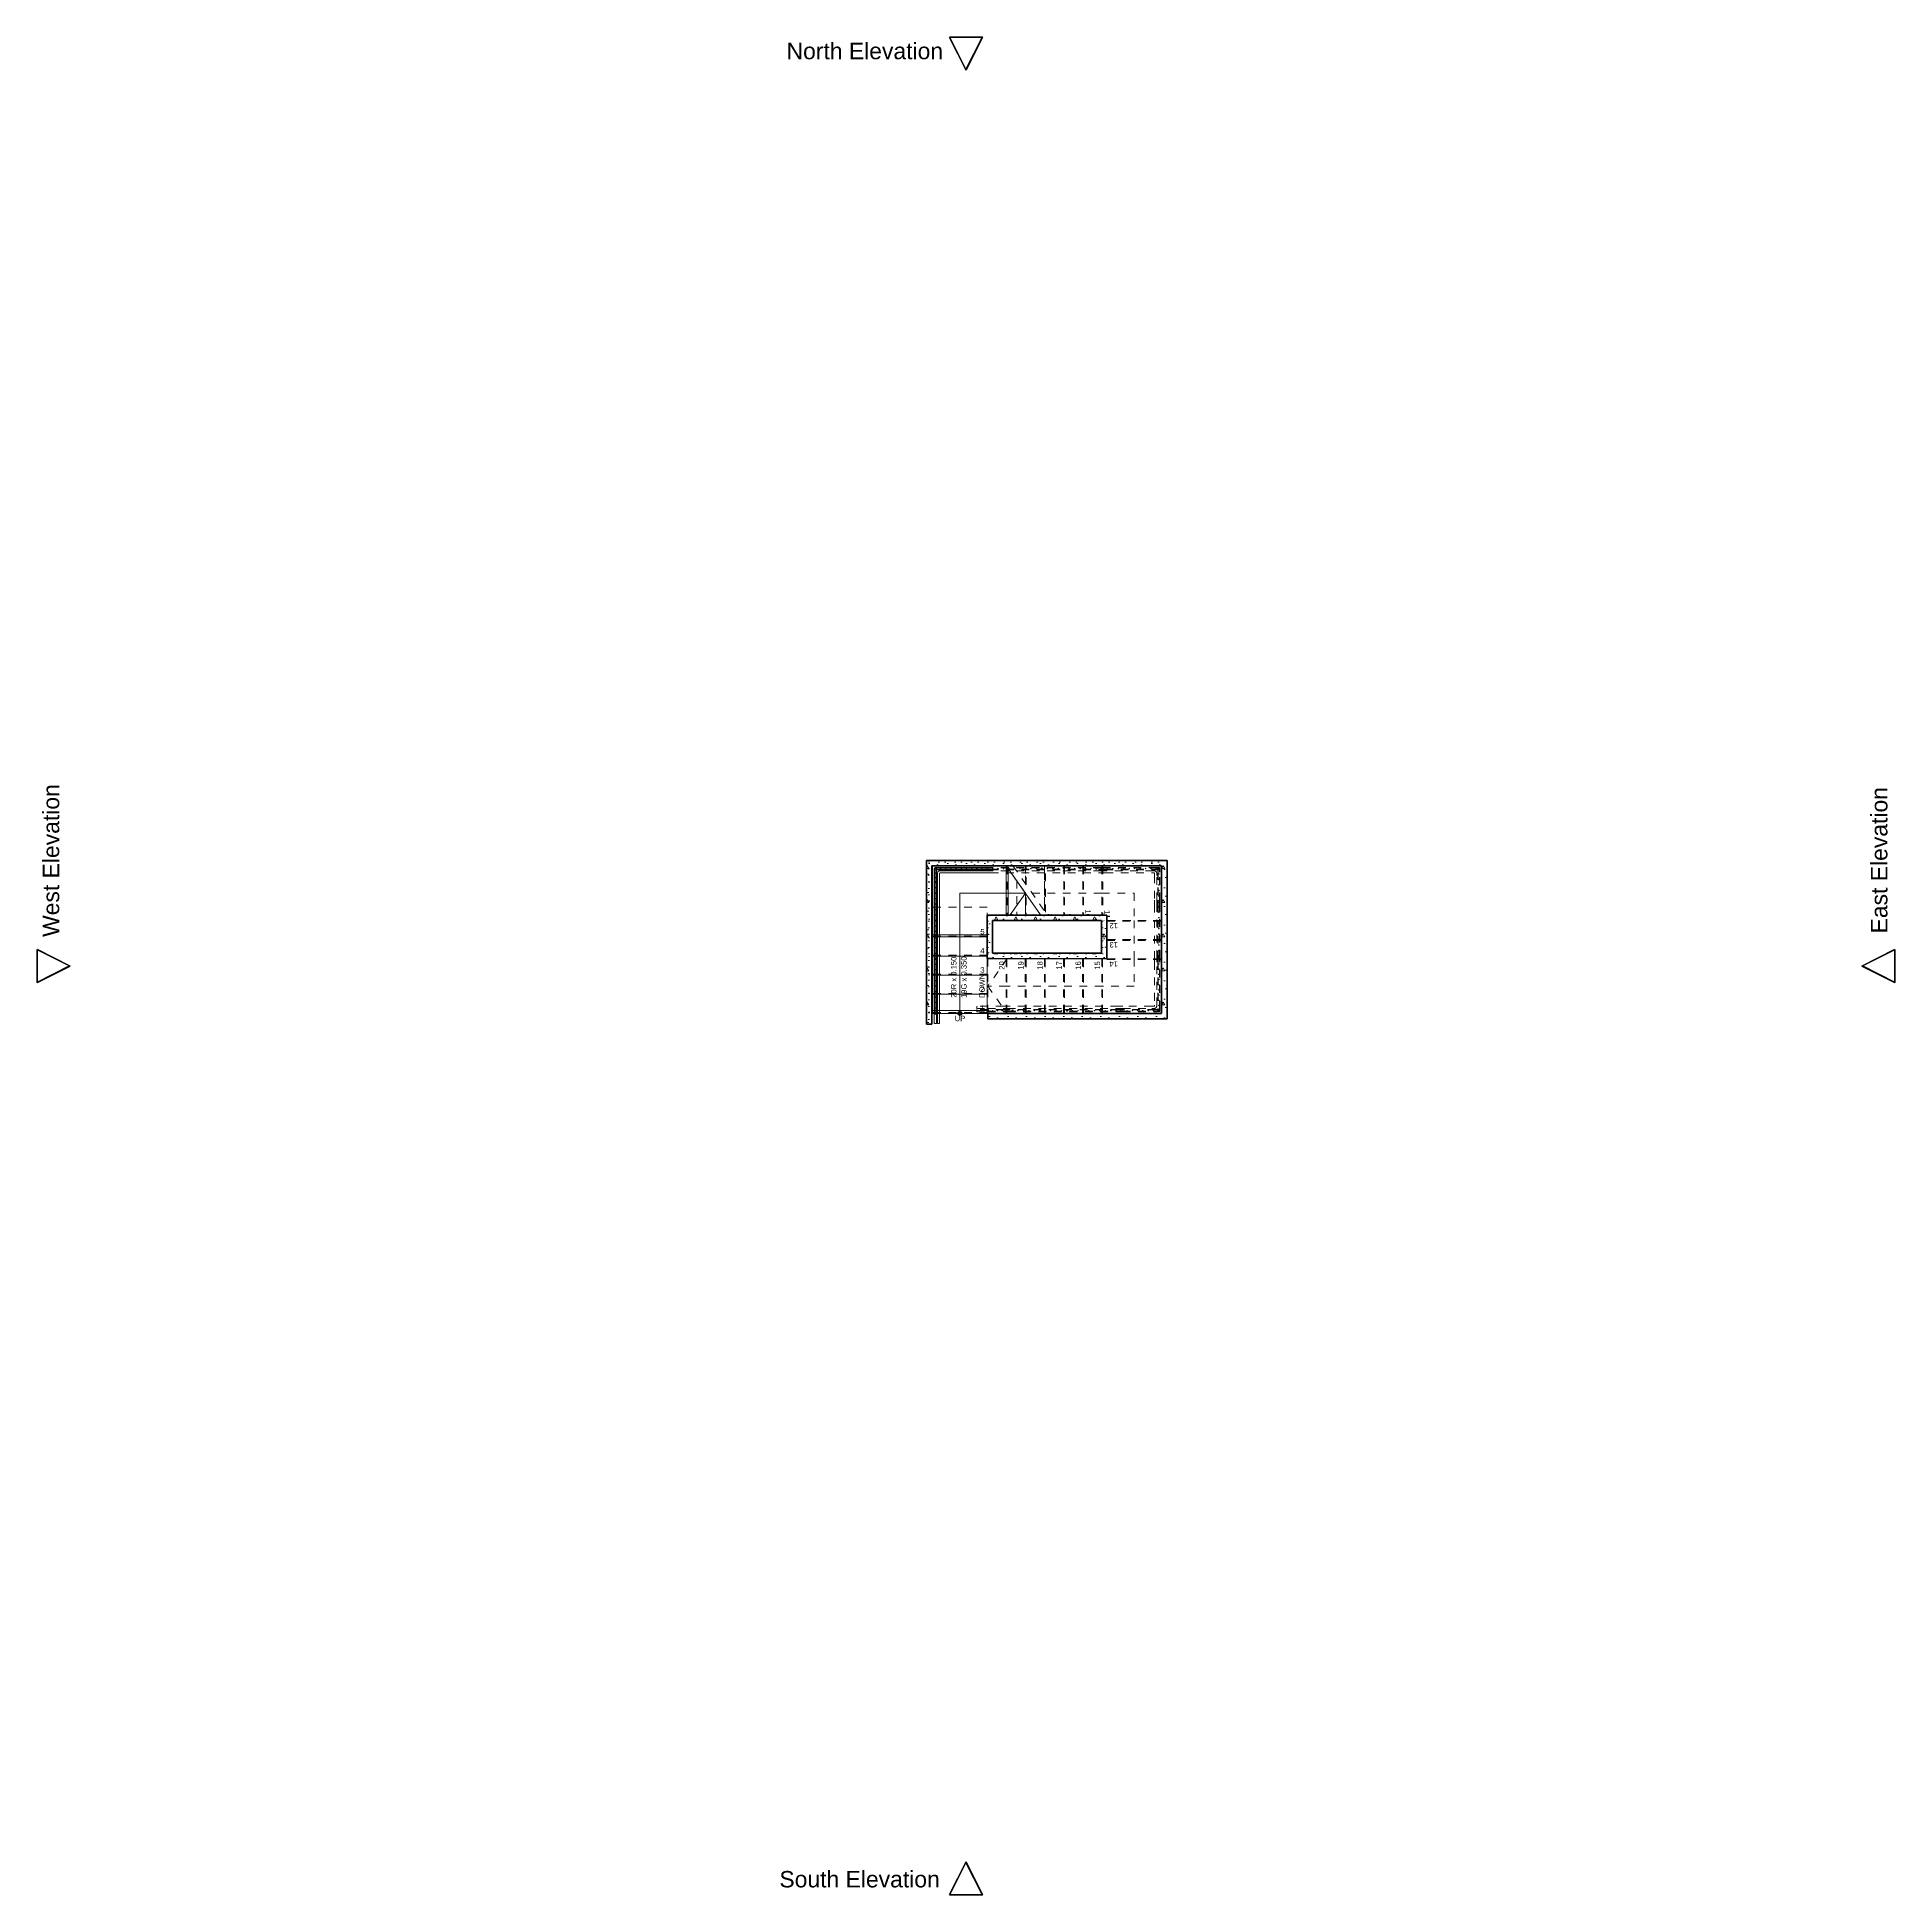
# Model space of a CAD drawing. Header units: millimetres. Extents: x -100675 to 28000, y -21133 to 42228.
# Drawn here: x -6000 to 28000, y -6000 to 28000 of the extents above; entities that cross this region are included whole.
import ezdxf

# ---------------------------------------------------------------- set-up
doc = ezdxf.new("R2010")
doc.units = ezdxf.units.MM
doc.header["$MEASUREMENT"] = 0
for name, pattern in [('Dense Dotted', [176.388884, 0, -176.388884]), ('Small Dashed', [282.222222, 141.111111, -141.111111]), ('Wipeout_Contour', [1000, 0, -1000])]:
    doc.linetypes.add(name, pattern=pattern)
for name, color, linetype in [('Marker - Elevation', 7, 'Continuous'), ('New_Interior - Stair & Railing', 7, 'Continuous'), ('New_Structural - Bearing', 7, 'Continuous'), ('New_Structural - Stair & Railing', 7, 'Continuous')]:
    doc.layers.add(name, color=color, linetype=linetype)
for name, color, linetype, lineweight, true_color in [('Marker - Elevation_Pen_No__25', 7, 'Continuous', 35, 0x40a5ff), ('New_Interior - Stair & Railing_Pen_No__91', 171, 'Continuous', 13, 0xaaaaff), ('New_Structural - Bearing_Pen_No__170', 7, 'Continuous', 13, 0x9f9f00), ('New_Structural - Stair & Railing_Pen_No__71', 171, 'Continuous', 20, 0xaaaaff), ('New_Structural - Stair & Railing_Pen_No__91', 171, 'Continuous', 13, 0xaaaaff)]:
    doc.layers.add(name, color=color, linetype=linetype, lineweight=lineweight, true_color=true_color)
for name, color, linetype, lineweight in [('Marker - Elevation_Pen_No__6', 5, 'Continuous', 35), ('New_Interior - Stair & Railing_Pen_No__11', 171, 'Continuous', 18), ('New_Structural - Bearing_Pen_No__27', 7, 'Continuous', 35), ('New_Structural - Stair & Railing_Pen_No__11', 171, 'Continuous', 18)]:
    doc.layers.add(name, color=color, linetype=linetype, lineweight=lineweight)
doc.styles.add('GENERATED_STYLE_1', font='arial.ttf')
pattern_1 = [(0, (0, 0), (0, 623.538), [60, -300]), (0, (180, 311.8), (0, 623.538), [60, -300]), (60, (0, 0), (-540, 311.77), [60, -300]), (60, (360, 0), (-540, 311.77), [60, -300]), (120, (60, 0), (540, 311.77), [60, -300]), (120, (420, 0), (540, 311.77), [60, -300]), (0, (0, 60), (0, 120), [0, -120, 0, -180]), (45, (60, 60), (-84.8528, 84.8528), [0, -90, 0, -150])]

# ---------------------------------------------------------------- blocks, each defined once
blk = doc.blocks.new('Stair_2')
at = {"layer": 'New_Structural - Stair & Railing_Pen_No__71', "linetype": 'Continuous', "lineweight": 20, "true_color": 0xaaaaff}
blk.add_hatch(color=161, dxfattribs=at).paths.add_polyline_path([(10925, 10133, 1), (10850, 10133, 1)])
at = {"layer": 'New_Structural - Stair & Railing_Pen_No__11', "color": 171, "linetype": 'Continuous', "lineweight": 18}
for p, q in [((10388, 12833), (10388, 11533)), ((11738, 12833), (10388, 12833)), ((11738, 11833), (11738, 12833)), ((11738, 12833), (11738, 11833)), ((11738, 12833), (12438, 11833)), ((12088, 12333), (11738, 12833)), ((10888, 11533), (10888, 12333)), ((10888, 12333), (11738, 12333)), ((11738, 12333), (12088, 12333)), ((11738, 11833), (12088, 12333)), ((12088, 11833), (12088, 12333)), ((12088, 12333), (12088, 11833)), ((11388, 11533), (11388, 11833)), ((11388, 11833), (11738, 11833)), ((11738, 11833), (12088, 11833)), ((12088, 11833), (12438, 11833)), ((11388, 11533), (10388, 11533)), ((10388, 11533), (10388, 11183)), ((10388, 11533), (11388, 11533)), ((10888, 10483), (10888, 11533)), ((11388, 11183), (11388, 11533)), ((11388, 11183), (10388, 11183)), ((10388, 11183), (10388, 10833)), ((10388, 11183), (11388, 11183)), ((11388, 10833), (11388, 11183)), ((11388, 10833), (10388, 10833)), ((10388, 10833), (10388, 10483)), ((10388, 10833), (11388, 10833)), ((11388, 10483), (11388, 10833)), ((11388, 10483), (10388, 10483)), ((10388, 10483), (10388, 10133)), ((10388, 10483), (11388, 10483)), ((10888, 10133), (10888, 10483)), ((11388, 10133), (11388, 10483)), ((10388, 10133), (11388, 10133))]:
    blk.add_line(p, q, dxfattribs=at)
at = {"layer": 'New_Structural - Stair & Railing_Pen_No__11', "color": 171, "linetype": 'Continuous', "lineweight": 18, "flags": 128}
blk.add_lwpolyline([(10925, 10133, 1), (10850, 10133, 1)], format="xyb", close=True, dxfattribs=at)
at = {"layer": 'New_Structural - Stair & Railing_Pen_No__91', "color": 161, "linetype": 'Continuous', "lineweight": 13, "true_color": 0xaaaaff}
for p, q in [((11738, 12833), (10388, 12833)), ((10388, 12833), (10388, 12076)), ((11773, 12783), (11773, 11833)), ((10388, 12076), (10388, 11568)), ((10388, 11568), (10388, 11533)), ((10388, 11568), (11388, 11568)), ((11388, 11568), (11388, 11833)), ((11388, 11833), (11738, 11833)), ((11388, 11533), (11388, 11568)), ((11738, 11833), (12438, 11833)), ((10388, 11533), (10388, 10183)), ((11388, 10183), (11388, 11533)), ((10388, 10183), (11388, 10183))]:
    blk.add_line(p, q, dxfattribs=at)
at = {"layer": 'New_Structural - Stair & Railing_Pen_No__91', "color": 161, "linetype": 'Small Dashed', "lineweight": 13, "true_color": 0xaaaaff}
for p, q in [((11753, 11833), (11753, 12812)), ((12088, 12833), (11860, 12833)), ((11860, 12833), (12560, 11833)), ((12088, 12508), (12088, 12833)), ((12438, 12833), (12088, 12833)), ((12088, 12833), (12088, 12508)), ((12103, 12486), (12103, 12833)), ((12438, 12008), (12438, 12833)), ((12788, 12833), (12438, 12833)), ((12438, 12833), (12438, 12008)), ((12453, 11986), (12453, 12833)), ((12788, 11833), (12788, 12833)), ((13138, 12833), (12788, 12833)), ((12788, 12833), (12788, 11833)), ((12803, 11833), (12803, 12833)), ((13138, 11833), (13138, 12833)), ((13488, 12833), (13138, 12833)), ((13138, 12833), (13138, 11833)), ((13153, 11833), (13153, 12833)), ((13488, 11833), (13488, 12833)), ((14580, 12833), (13488, 12833)), ((13488, 12833), (13488, 11833)), ((13503, 11833), (13503, 12833)), ((14580, 11833), (14580, 12833)), ((11931, 12558), (11931, 11833)), ((12103, 11833), (12103, 12312)), ((12210, 12333), (13488, 12333)), ((13488, 12333), (14080, 12333)), ((14080, 12333), (14080, 11833)), ((11388, 12076), (10388, 12076)), ((11388, 11833), (11388, 12076)), ((12560, 11833), (12788, 11833)), ((12788, 11833), (13138, 11833)), ((13138, 11833), (13488, 11833)), ((13488, 11833), (13580, 11833)), ((13580, 11833), (14580, 11833)), ((14580, 11833), (13580, 11833)), ((13580, 11833), (13580, 11483)), ((13580, 11818), (14580, 11818)), ((14080, 11833), (14080, 11133)), ((14580, 11483), (14580, 11833)), ((11388, 11548), (10388, 11548)), ((13580, 11483), (14580, 11483)), ((14580, 11483), (13580, 11483)), ((13580, 11483), (13580, 11133)), ((13580, 11468), (14580, 11468)), ((14580, 11133), (14580, 11483)), ((11388, 11198), (10388, 11198)), ((11750, 11133), (11400, 11133)), ((11400, 11133), (11400, 10133)), ((11750, 11133), (11400, 10633)), ((11735, 11133), (11735, 10133)), ((12100, 11133), (11750, 11133)), ((11750, 11133), (11750, 10133)), ((11750, 10133), (11750, 11133)), ((12085, 11133), (12085, 10133)), ((12450, 11133), (12100, 11133)), ((12100, 11133), (12100, 10133)), ((12100, 10133), (12100, 11133)), ((12435, 11133), (12435, 10133)), ((12800, 11133), (12450, 11133)), ((12450, 11133), (12450, 10133)), ((12450, 10133), (12450, 11133)), ((12785, 11133), (12785, 10133)), ((13150, 11133), (12800, 11133)), ((12800, 11133), (12800, 10133)), ((12800, 10133), (12800, 11133)), ((13135, 11133), (13135, 10133)), ((13500, 11133), (13150, 11133)), ((13150, 11133), (13150, 10133)), ((13150, 10133), (13150, 11133)), ((13485, 11133), (13485, 10133)), ((13580, 11133), (13500, 11133)), ((13500, 11133), (13500, 10133)), ((13500, 10133), (13500, 11133)), ((13580, 11133), (14580, 11133)), ((14580, 11133), (13580, 11133)), ((13580, 11118), (14580, 11118)), ((14080, 11133), (14080, 10633)), ((14580, 10133), (14580, 11133)), ((11388, 10848), (10388, 10848)), ((11750, 10633), (11400, 10633)), ((11400, 10633), (11750, 10133)), ((13500, 10633), (11750, 10633)), ((14080, 10633), (13500, 10633)), ((11388, 10498), (10388, 10498)), ((11388, 10148), (10388, 10148)), ((11400, 10133), (11750, 10133)), ((11750, 10133), (12100, 10133)), ((12100, 10133), (12450, 10133)), ((12450, 10133), (12800, 10133)), ((12800, 10133), (13150, 10133)), ((13150, 10133), (13500, 10133)), ((13500, 10133), (14580, 10133))]:
    blk.add_line(p, q, dxfattribs=at)
at = {"layer": 'New_Structural - Stair & Railing_Pen_No__71', "color": 161, "lineweight": 20, "true_color": 0xaaaaff, "char_height": 100, "style": 'GENERATED_STYLE_1'}
for s, insert, attachment_point, rotation in [('\\A1;{\\pql;\\fArial|b0|i0|c0|p34;6}', (11833, 11959), 4, 270), ('\\A1;{\\pql;\\fArial|b0|i0|c0|p34;7}', (12184, 11959), 4, 270), ('\\A1;{\\pql;\\fArial|b0|i0|c0|p34;8}', (12533, 11959), 4, 270), ('\\A1;{\\pql;\\fArial|b0|i0|c0|p34;9}', (12883, 11959), 4, 270), ('\\A1;{\\pql;\\fArial|b0|i0|c0|p34;10}', (13233, 12035), 4, 270), ('\\A1;{\\pql;\\fArial|b0|i0|c0|p34;11}', (13584, 12025), 4, 270), ('\\A1;{\\pql;\\fArial|b0|i0|c0|p34;12}', (13782, 11738), 4, 180), ('\\A1;{\\pql;\\fArial|b0|i0|c0|p34;13}', (13782, 11389), 4, 180), ('\\A1;{\\pqc;\\pt0,7100;\\fArial|b0|i0|c0|p34;20R x \\fArial|b0|i0|c0|p34;0.150\\fArial|b0|i0|c0|p34;\\A1{\\H.66x;\\S^  ;}\\fArial|b0|i0|c0|p34;\\fArial|b0|i0|c0|p34;\\fArial|b0|i0|c0|p34;\\fArial|b0|i0|c0|p34;\\A1{\\H.66x;\\S^  ;}\\fArial|b0|i0|c0|p34;\\fArial|b0|i0|c0|p34;\\fArial|b0|i0|c0|p34;\\fArial|b0|i0|c0|p34;\\A1{\\H.66x;\\S^  ;}\\fArial|b0|i0|c0|p34;}', (10855, 10833), 8, 90), ('\\A1;{\\pqc;\\pt0,7100;\\fArial|b0|i0|c0|p34;19G x \\fArial|b0|i0|c0|p34;0.350\\fArial|b0|i0|c0|p34;\\A1{\\H.66x;\\S^  ;}\\fArial|b0|i0|c0|p34;\\fArial|b0|i0|c0|p34;\\fArial|b0|i0|c0|p34;\\fArial|b0|i0|c0|p34;\\A1{\\H.66x;\\S^  ;}\\fArial|b0|i0|c0|p34;\\fArial|b0|i0|c0|p34;\\fArial|b0|i0|c0|p34;\\fArial|b0|i0|c0|p34;\\A1{\\H.66x;\\S^  ;}\\fArial|b0|i0|c0|p34;}', (10911, 10833), 2, 90), ('\\A1;{\\pql;\\fArial|b0|i0|c0|p34;20}', (11655, 10932), 4, 90), ('\\A1;{\\pql;\\fArial|b0|i0|c0|p34;19}', (12005, 10932), 4, 90), ('\\A1;{\\pql;\\fArial|b0|i0|c0|p34;18}', (12355, 10932), 4, 90), ('\\A1;{\\pql;\\fArial|b0|i0|c0|p34;17}', (12704, 10932), 4, 90), ('\\A1;{\\pql;\\fArial|b0|i0|c0|p34;16}', (13055, 10932), 4, 90), ('\\A1;{\\pql;\\fArial|b0|i0|c0|p34;15}', (13405, 10932), 4, 90), ('\\A1;{\\pql;\\fArial|b0|i0|c0|p34;14}', (13782, 11038), 4, 180), ('\\A1;{\\pql;\\fArial|b0|i0|c0|p34;DOWN}', (11295, 10416), 4, 90)]:
    blk.add_mtext(s, dxfattribs=dict(at, insert=insert, attachment_point=attachment_point, rotation=rotation))
at = {"layer": 'New_Structural - Stair & Railing_Pen_No__71', "color": 161, "lineweight": 20, "true_color": 0xaaaaff, "char_height": 100, "attachment_point": 4, "style": 'GENERATED_STYLE_1'}
for s, insert in [('\\A1;{\\pql;\\fArial|b0|i0|c0|p34;5}', (11262, 11628)), ('\\A1;{\\pql;\\fArial|b0|i0|c0|p34;4}', (11262, 11279)), ('\\A1;{\\pql;\\fArial|b0|i0|c0|p34;3}', (11262, 10928)), ('\\A1;{\\pql;\\fArial|b0|i0|c0|p34;2}', (11262, 10579)), ('\\A1;{\\pql;\\fArial|b0|i0|c0|p34;1}', (11262, 10229)), ('\\A1;{\\pql;\\fArial|b0|i0|c0|p34;UP}', (10793, 10038))]:
    blk.add_mtext(s, dxfattribs=dict(at, insert=insert))
blk = doc.blocks.new('Wall_48', base_point=(10275, 12833))
at = {"color": 254, "linetype": 'Wipeout_Contour', "lineweight": 0, "ltscale": 49601.472766}
blk.add_wipeout([(10275, 12933), (10375, 12833), (10375, 12933)], dxfattribs=at).dxf.layer = 'New_Structural - Bearing'
at = {"layer": 'New_Structural - Bearing_Pen_No__170', "linetype": 'Continuous', "lineweight": 13, "true_color": 0x9f9f00}
h = blk.add_hatch(dxfattribs=at)
h.set_pattern_fill('Structural_Concrete', color=54, style=0, pattern_type=2)
h.set_pattern_definition(pattern_1)
h.paths.add_polyline_path([(10275, 12933), (10375, 12833), (10375, 12933)])
at = {"color": 254, "linetype": 'Wipeout_Contour', "lineweight": 0, "ltscale": 49460.747927}
blk.add_wipeout([(10375, 12833), (10275, 12933), (10275, 12833)], dxfattribs=at).dxf.layer = 'New_Structural - Bearing'
at = {"layer": 'New_Structural - Bearing_Pen_No__170', "linetype": 'Continuous', "lineweight": 13, "true_color": 0x9f9f00}
h = blk.add_hatch(dxfattribs=at)
h.set_pattern_fill('Structural_Concrete', color=54, style=0, pattern_type=2)
h.set_pattern_definition(pattern_1)
h.paths.add_polyline_path([(10375, 12833), (10275, 12933), (10275, 12833)])
at = {"color": 254, "linetype": 'Wipeout_Contour', "lineweight": 0, "ltscale": 61600.080122}
blk.add_wipeout([(10275, 12833), (10275, 9935), (10375, 9935), (10375, 12833)], dxfattribs=at).dxf.layer = 'New_Structural - Bearing'
at = {"layer": 'New_Structural - Bearing_Pen_No__170', "linetype": 'Continuous', "lineweight": 13, "true_color": 0x9f9f00}
h = blk.add_hatch(dxfattribs=at)
h.set_pattern_fill('Structural_Concrete', color=54, style=0, pattern_type=2)
h.set_pattern_definition(pattern_1)
h.paths.add_polyline_path([(10275, 12833), (10275, 9935), (10375, 9935), (10375, 12833)])
at = {"layer": 'New_Structural - Bearing_Pen_No__27', "color": 7, "linetype": 'Continuous', "lineweight": 35, "flags": 128}
for points in [[(10275, 12933), (10375, 12933)], [(10275, 12933), (10275, 9935)], [(10375, 9935), (10375, 12833)], [(10275, 9935), (10375, 9935)]]:
    blk.add_lwpolyline(points, dxfattribs=at)
blk = doc.blocks.new('Wall_49', base_point=(10275, 12833))
at = {"color": 254, "linetype": 'Wipeout_Contour', "lineweight": 0, "ltscale": 71996.237125}
blk.add_wipeout([(10375, 12833), (14580, 12833), (14580, 12933), (10375, 12933)], dxfattribs=at).dxf.layer = 'New_Structural - Bearing'
at = {"layer": 'New_Structural - Bearing_Pen_No__170', "linetype": 'Continuous', "lineweight": 13, "true_color": 0x9f9f00}
h = blk.add_hatch(dxfattribs=at)
h.set_pattern_fill('Structural_Concrete', color=54, style=0, pattern_type=2)
h.set_pattern_definition(pattern_1)
h.paths.add_polyline_path([(10375, 12833), (14580, 12833), (14580, 12933), (10375, 12933)])
at = {"layer": 'New_Structural - Bearing_Pen_No__27', "color": 7, "linetype": 'Continuous', "lineweight": 35, "flags": 128}
for points in [[(14580, 12933), (10375, 12933)], [(10375, 12833), (14580, 12833)]]:
    blk.add_lwpolyline(points, dxfattribs=at)
blk = doc.blocks.new('Wall_50', base_point=(14580, 12933))
at = {"color": 254, "linetype": 'Wipeout_Contour', "lineweight": 0, "ltscale": 74647.535151}
blk.add_wipeout([(14580, 12933), (14580, 10133), (14680, 10133), (14680, 12933)], dxfattribs=at).dxf.layer = 'New_Structural - Bearing'
at = {"layer": 'New_Structural - Bearing_Pen_No__170', "linetype": 'Continuous', "lineweight": 13, "true_color": 0x9f9f00}
h = blk.add_hatch(dxfattribs=at)
h.set_pattern_fill('Structural_Concrete', color=54, style=0, pattern_type=2)
h.set_pattern_definition(pattern_1)
h.paths.add_polyline_path([(14580, 12933), (14580, 10133), (14680, 10133), (14680, 12933)])
at = {"layer": 'New_Structural - Bearing_Pen_No__27', "color": 7, "linetype": 'Continuous', "lineweight": 35, "flags": 128}
for points in [[(14680, 12933), (14580, 12933)], [(14680, 10133), (14680, 12933)], [(14580, 12833), (14580, 10133)]]:
    blk.add_lwpolyline(points, dxfattribs=at)
blk = doc.blocks.new('Wall_51', base_point=(14680, 10133))
at = {"color": 254, "linetype": 'Wipeout_Contour', "lineweight": 0, "ltscale": 66057.633699}
blk.add_wipeout([(14680, 10133), (11400, 10133), (11400, 10033), (14680, 10033)], dxfattribs=at).dxf.layer = 'New_Structural - Bearing'
at = {"layer": 'New_Structural - Bearing_Pen_No__170', "linetype": 'Continuous', "lineweight": 13, "true_color": 0x9f9f00}
h = blk.add_hatch(dxfattribs=at)
h.set_pattern_fill('Structural_Concrete', color=54, style=0, pattern_type=2)
h.set_pattern_definition(pattern_1)
h.paths.add_polyline_path([(14680, 10133), (11400, 10133), (11400, 10033), (14680, 10033)])
at = {"layer": 'New_Structural - Bearing_Pen_No__27', "color": 7, "linetype": 'Continuous', "lineweight": 35, "flags": 128}
for points in [[(14580, 10133), (11400, 10133)], [(11400, 10133), (11400, 10033)], [(11400, 10033), (14680, 10033)], [(14680, 10033), (14680, 10133)]]:
    blk.add_lwpolyline(points, dxfattribs=at)
blk = doc.blocks.new('Wall_52', base_point=(11388, 11833))
at = {"color": 254, "linetype": 'Wipeout_Contour', "lineweight": 0, "ltscale": 49551.862398}
blk.add_wipeout([(11388, 11933), (11488, 11833), (11488, 11933)], dxfattribs=at).dxf.layer = 'New_Structural - Bearing'
at = {"color": 254, "linetype": 'Wipeout_Contour', "lineweight": 0, "ltscale": 47993.304573}
blk.add_wipeout([(11388, 11135), (11488, 11135), (11488, 11235)], dxfattribs=at).dxf.layer = 'New_Structural - Bearing'
at = {"layer": 'New_Structural - Bearing_Pen_No__170', "linetype": 'Continuous', "lineweight": 13, "true_color": 0x9f9f00}
h = blk.add_hatch(dxfattribs=at)
h.set_pattern_fill('Structural_Concrete', color=54, style=0, pattern_type=2)
h.set_pattern_definition(pattern_1)
h.paths.add_polyline_path([(11388, 11933), (11488, 11833), (11488, 11933)])
h = blk.add_hatch(dxfattribs=at)
h.set_pattern_fill('Structural_Concrete', color=54, style=0, pattern_type=2)
h.set_pattern_definition(pattern_1)
h.paths.add_polyline_path([(11388, 11135), (11488, 11135), (11488, 11235)])
at = {"color": 254, "linetype": 'Wipeout_Contour', "lineweight": 0, "ltscale": 49410.439819}
blk.add_wipeout([(11488, 11833), (11388, 11933), (11388, 11833)], dxfattribs=at).dxf.layer = 'New_Structural - Bearing'
at = {"layer": 'New_Structural - Bearing_Pen_No__170', "linetype": 'Continuous', "lineweight": 13, "true_color": 0x9f9f00}
h = blk.add_hatch(dxfattribs=at)
h.set_pattern_fill('Structural_Concrete', color=54, style=0, pattern_type=2)
h.set_pattern_definition(pattern_1)
h.paths.add_polyline_path([(11488, 11833), (11388, 11933), (11388, 11833)])
at = {"color": 254, "linetype": 'Wipeout_Contour', "lineweight": 0, "ltscale": 64980.782419}
blk.add_wipeout([(11488, 11235), (11488, 11833), (11388, 11833), (11388, 11235)], dxfattribs=at).dxf.layer = 'New_Structural - Bearing'
at = {"layer": 'New_Structural - Bearing_Pen_No__170', "linetype": 'Continuous', "lineweight": 13, "true_color": 0x9f9f00}
h = blk.add_hatch(dxfattribs=at)
h.set_pattern_fill('Structural_Concrete', color=54, style=0, pattern_type=2)
h.set_pattern_definition(pattern_1)
h.paths.add_polyline_path([(11488, 11235), (11488, 11833), (11388, 11833), (11388, 11235)])
at = {"layer": 'New_Structural - Bearing_Pen_No__27', "color": 7, "linetype": 'Continuous', "lineweight": 35, "flags": 128}
blk.add_lwpolyline([(11388, 11933), (11488, 11933)], dxfattribs=at)
at = {"color": 254, "linetype": 'Wipeout_Contour', "lineweight": 0, "ltscale": 63920.357249}
blk.add_wipeout([(11388, 11135), (11388, 11135), (11488, 11235), (11388, 11235)], dxfattribs=at).dxf.layer = 'New_Structural - Bearing'
at = {"layer": 'New_Structural - Bearing_Pen_No__170', "linetype": 'Continuous', "lineweight": 13, "true_color": 0x9f9f00}
h = blk.add_hatch(dxfattribs=at)
h.set_pattern_fill('Structural_Concrete', color=54, style=0, pattern_type=2)
h.set_pattern_definition(pattern_1)
h.paths.add_polyline_path([(11388, 11135), (11388, 11135), (11488, 11235), (11388, 11235)])
h = blk.add_hatch(dxfattribs=at)
h.set_pattern_fill('Structural_Concrete', color=54, style=0, pattern_type=2)
h.set_pattern_definition(pattern_1)
h.paths.add_polyline_path([(11388, 11135), (11388, 11135), (11388, 11135)])
at = {"layer": 'New_Structural - Bearing_Pen_No__27', "color": 7, "linetype": 'Continuous', "lineweight": 35, "flags": 128}
for points in [[(11388, 11933), (11388, 11135)], [(11488, 11235), (11488, 11833)], [(11388, 11135), (11488, 11135)]]:
    blk.add_lwpolyline(points, dxfattribs=at)
blk = doc.blocks.new('Wall_53', base_point=(11388, 11833))
at = {"color": 254, "linetype": 'Wipeout_Contour', "lineweight": 0, "ltscale": 54026.855316}
blk.add_wipeout([(13480, 11833), (13580, 11833), (13580, 11933)], dxfattribs=at).dxf.layer = 'New_Structural - Bearing'
at = {"layer": 'New_Structural - Bearing_Pen_No__170', "linetype": 'Continuous', "lineweight": 13, "true_color": 0x9f9f00}
h = blk.add_hatch(dxfattribs=at)
h.set_pattern_fill('Structural_Concrete', color=54, style=0, pattern_type=2)
h.set_pattern_definition(pattern_1)
h.paths.add_polyline_path([(13480, 11833), (13580, 11833), (13580, 11933)])
at = {"color": 254, "linetype": 'Wipeout_Contour', "lineweight": 0, "ltscale": 68996.911588}
blk.add_wipeout([(13480, 11933), (11488, 11933), (11488, 11833), (13480, 11833)], dxfattribs=at).dxf.layer = 'New_Structural - Bearing'
at = {"layer": 'New_Structural - Bearing_Pen_No__170', "linetype": 'Continuous', "lineweight": 13, "true_color": 0x9f9f00}
h = blk.add_hatch(dxfattribs=at)
h.set_pattern_fill('Structural_Concrete', color=54, style=0, pattern_type=2)
h.set_pattern_definition(pattern_1)
h.paths.add_polyline_path([(13480, 11933), (11488, 11933), (11488, 11833), (13480, 11833)])
at = {"color": 254, "linetype": 'Wipeout_Contour', "lineweight": 0, "ltscale": 54019.123041}
blk.add_wipeout([(13480, 11933), (13480, 11833), (13580, 11933)], dxfattribs=at).dxf.layer = 'New_Structural - Bearing'
at = {"layer": 'New_Structural - Bearing_Pen_No__170', "linetype": 'Continuous', "lineweight": 13, "true_color": 0x9f9f00}
h = blk.add_hatch(dxfattribs=at)
h.set_pattern_fill('Structural_Concrete', color=54, style=0, pattern_type=2)
h.set_pattern_definition(pattern_1)
h.paths.add_polyline_path([(13480, 11933), (13480, 11833), (13580, 11933)])
at = {"layer": 'New_Structural - Bearing_Pen_No__27', "color": 7, "linetype": 'Continuous', "lineweight": 35, "flags": 128}
for points in [[(13580, 11933), (11488, 11933)], [(13580, 11933), (13580, 11833)], [(11488, 11833), (13480, 11833)]]:
    blk.add_lwpolyline(points, dxfattribs=at)
blk = doc.blocks.new('Wall_54', base_point=(11388, 11135))
at = {"color": 254, "linetype": 'Wipeout_Contour', "lineweight": 0, "ltscale": 52731.338241}
blk.add_wipeout([(13480, 11233), (13580, 11133), (13580, 11233)], dxfattribs=at).dxf.layer = 'New_Structural - Bearing'
at = {"layer": 'New_Structural - Bearing_Pen_No__170', "linetype": 'Continuous', "lineweight": 13, "true_color": 0x9f9f00}
h = blk.add_hatch(dxfattribs=at)
h.set_pattern_fill('Structural_Concrete', color=54, style=0, pattern_type=2)
h.set_pattern_definition(pattern_1)
h.paths.add_polyline_path([(13480, 11233), (13580, 11133), (13580, 11233)])
at = {"color": 254, "linetype": 'Wipeout_Contour', "lineweight": 0, "ltscale": 67097.215649}
blk.add_wipeout([(11488, 11135), (13480, 11133), (13480, 11233), (11488, 11235)], dxfattribs=at).dxf.layer = 'New_Structural - Bearing'
at = {"layer": 'New_Structural - Bearing_Pen_No__170', "linetype": 'Continuous', "lineweight": 13, "true_color": 0x9f9f00}
h = blk.add_hatch(dxfattribs=at)
h.set_pattern_fill('Structural_Concrete', color=54, style=0, pattern_type=2)
h.set_pattern_definition(pattern_1)
h.paths.add_polyline_path([(11488, 11135), (13480, 11133), (13480, 11233), (11488, 11235)])
at = {"color": 254, "linetype": 'Wipeout_Contour', "lineweight": 0, "ltscale": 52590.729405}
blk.add_wipeout([(13580, 11133), (13480, 11233), (13480, 11133)], dxfattribs=at).dxf.layer = 'New_Structural - Bearing'
at = {"layer": 'New_Structural - Bearing_Pen_No__170', "linetype": 'Continuous', "lineweight": 13, "true_color": 0x9f9f00}
h = blk.add_hatch(dxfattribs=at)
h.set_pattern_fill('Structural_Concrete', color=54, style=0, pattern_type=2)
h.set_pattern_definition(pattern_1)
h.paths.add_polyline_path([(13580, 11133), (13480, 11233), (13480, 11133)])
at = {"layer": 'New_Structural - Bearing_Pen_No__27', "color": 7, "linetype": 'Continuous', "lineweight": 35, "flags": 128}
for points in [[(13480, 11233), (11488, 11235)], [(13580, 11133), (13580, 11233)], [(11488, 11135), (13580, 11133)]]:
    blk.add_lwpolyline(points, dxfattribs=at)
blk = doc.blocks.new('Wall_55', base_point=(13580, 11133))
at = {"color": 254, "linetype": 'Wipeout_Contour', "lineweight": 0, "ltscale": 71120.3852}
blk.add_wipeout([(13480, 11833), (13480, 11233), (13580, 11233), (13580, 11833)], dxfattribs=at).dxf.layer = 'New_Structural - Bearing'
at = {"layer": 'New_Structural - Bearing_Pen_No__170', "linetype": 'Continuous', "lineweight": 13, "true_color": 0x9f9f00}
h = blk.add_hatch(dxfattribs=at)
h.set_pattern_fill('Structural_Concrete', color=54, style=0, pattern_type=2)
h.set_pattern_definition(pattern_1)
h.paths.add_polyline_path([(13480, 11833), (13480, 11233), (13580, 11233), (13580, 11833)])
at = {"layer": 'New_Structural - Bearing_Pen_No__27', "color": 7, "linetype": 'Continuous', "lineweight": 35, "flags": 128}
for points in [[(13480, 11833), (13480, 11233)], [(13580, 11233), (13580, 11833)]]:
    blk.add_lwpolyline(points, dxfattribs=at)
blk = doc.blocks.new('Railing_3')
at = {"layer": 'New_Interior - Stair & Railing_Pen_No__11', "color": 171, "linetype": 'Continuous', "lineweight": 18}
for p, q in [((10419, 12770), (10418, 12760)), ((10418, 12760), (10418, 12758)), ((10418, 12758), (10418, 12742)), ((10418, 12742), (10418, 11596)), ((10424, 12781), (10419, 12770)), ((10431, 12790), (10424, 12781)), ((10427, 12768), (10425, 12759)), ((10425, 12759), (10425, 12758)), ((10425, 12758), (10425, 12742)), ((10425, 12742), (10425, 11597)), ((10430, 12777), (10427, 12768)), ((10436, 12785), (10430, 12777)), ((10440, 12798), (10431, 12790)), ((10444, 12791), (10436, 12785)), ((10448, 12801), (10440, 12798)), ((10451, 12794), (10444, 12791)), ((10451, 12802), (10448, 12801)), ((10450, 12758), (10451, 12762)), ((10450, 12742), (10450, 12758)), ((10450, 11597), (10450, 12742)), ((10462, 12803), (10451, 12802)), ((10453, 12795), (10451, 12794)), ((10451, 12762), (10452, 12765)), ((10452, 12765), (10454, 12767)), ((10462, 12796), (10453, 12795)), ((10454, 12767), (10457, 12769)), ((10457, 12769), (10460, 12770)), ((10458, 12760), (10459, 12761)), ((10458, 12757), (10458, 12760)), ((10458, 12742), (10458, 12757)), ((10458, 11596), (10458, 12742)), ((10459, 12762), (10460, 12763)), ((10459, 12761), (10459, 12762)), ((10460, 12770), (10461, 12771)), ((10460, 12763), (10462, 12763)), ((10461, 12771), (10464, 12771)), ((10488, 12803), (10462, 12803)), ((10488, 12796), (10462, 12796)), ((10462, 12763), (10464, 12763)), ((10464, 12771), (10488, 12771)), ((10464, 12763), (10464, 12763)), ((10464, 12763), (10488, 12763)), ((10479, 12710), (10478, 12700)), ((10478, 12700), (10478, 12698)), ((10478, 12698), (10478, 12682)), ((10478, 12682), (10478, 11596)), ((10484, 12721), (10479, 12710)), ((10491, 12730), (10484, 12721)), ((10504, 12803), (10488, 12803)), ((10504, 12796), (10488, 12796)), ((10488, 12771), (10504, 12771)), ((10488, 12763), (10504, 12763)), ((10500, 12738), (10491, 12730)), ((10508, 12741), (10500, 12738)), ((11368, 12803), (10504, 12803)), ((11368, 12796), (10504, 12796)), ((10504, 12771), (11368, 12771)), ((10504, 12763), (11368, 12763)), ((10511, 12742), (10508, 12741)), ((10522, 12743), (10511, 12742)), ((10518, 12700), (10519, 12701)), ((10518, 12697), (10518, 12700)), ((10518, 12682), (10518, 12697)), ((10518, 11596), (10518, 12682)), ((10519, 12702), (10520, 12703)), ((10519, 12701), (10519, 12702)), ((10520, 12703), (10522, 12703)), ((10548, 12743), (10522, 12743)), ((10522, 12703), (10524, 12703)), ((10524, 12703), (10524, 12703)), ((10524, 12703), (10548, 12703)), ((10564, 12743), (10548, 12743)), ((10548, 12703), (10564, 12703)), ((11368, 12743), (10564, 12743)), ((10564, 12703), (11368, 12703)), ((11382, 12803), (11368, 12803)), ((11382, 12796), (11368, 12796)), ((11368, 12771), (11382, 12771)), ((11368, 12763), (11382, 12763)), ((11382, 12743), (11368, 12743)), ((11368, 12703), (11382, 12703)), ((11393, 12803), (11382, 12803)), ((11393, 12796), (11382, 12796)), ((11382, 12771), (11393, 12771)), ((11382, 12763), (11393, 12763)), ((11393, 12743), (11382, 12743)), ((11382, 12703), (11393, 12703)), ((11410, 12803), (11393, 12803)), ((11410, 12796), (11393, 12796)), ((11393, 12771), (11410, 12771)), ((11393, 12763), (11410, 12763)), ((11410, 12743), (11393, 12743)), ((11393, 12703), (11410, 12703)), ((10418, 11596), (10418, 11583)), ((10418, 11583), (10418, 11558)), ((10425, 11597), (10425, 11583)), ((10425, 11583), (10425, 11556)), ((10450, 11583), (10450, 11597)), ((10450, 11556), (10450, 11583)), ((10458, 11583), (10458, 11596)), ((10458, 11558), (10458, 11583)), ((10478, 11596), (10478, 11583)), ((10478, 11583), (10478, 11558)), ((10518, 11583), (10518, 11596)), ((10518, 11558), (10518, 11583)), ((10418, 11558), (10418, 11533)), ((10418, 11533), (10418, 11521)), ((10418, 11521), (10418, 10133)), ((10425, 11556), (10425, 11539)), ((10425, 11539), (10425, 11529)), ((10425, 11529), (10425, 11515)), ((10425, 11515), (10425, 10133)), ((10450, 11539), (10450, 11556)), ((10450, 11529), (10450, 11539)), ((10450, 11515), (10450, 11529)), ((10450, 10133), (10450, 11515)), ((10458, 11533), (10458, 11558)), ((10458, 11521), (10458, 11533)), ((10458, 10133), (10458, 11521)), ((10478, 11558), (10478, 11533)), ((10478, 11533), (10478, 11521)), ((10478, 11521), (10478, 10133)), ((10518, 11533), (10518, 11558)), ((10518, 11521), (10518, 11533)), ((10518, 10133), (10518, 11521)), ((10418, 10133), (10418, 9950)), ((10418, 9950), (10458, 9950)), ((10458, 9950), (10458, 10133)), ((10478, 10133), (10478, 9950)), ((10478, 9950), (10518, 9950)), ((10518, 9950), (10518, 10133))]:
    blk.add_line(p, q, dxfattribs=at)
at = {"layer": 'New_Interior - Stair & Railing_Pen_No__11', "color": 171, "linetype": 'Continuous', "lineweight": 18, "flags": 128}
for points in [[(10458, 12783, 1), (10418, 12783, 1)], [(10443, 12700, 1), (10433, 12700, 1)], [(10443, 12617, 1), (10433, 12617, 1)], [(10533, 12778, 1), (10533, 12788, 1)], [(10628, 12778, 1), (10628, 12788, 1)], [(10723, 12778, 1), (10723, 12788, 1)], [(10818, 12778, 1), (10818, 12788, 1)], [(10913, 12778, 1), (10913, 12788, 1)], [(11008, 12778, 1), (11008, 12788, 1)], [(11103, 12778, 1), (11103, 12788, 1)], [(11198, 12778, 1), (11198, 12788, 1)], [(11293, 12778, 1), (11293, 12788, 1)], [(11388, 12763, 1), (11388, 12803, 1)], [(11488, 12778, 1), (11488, 12788, 1)], [(11588, 12778, 1), (11588, 12788, 1)], [(11688, 12778, 1), (11688, 12788, 1)], [(10450, 12533, 1), (10426, 12533, 1)], [(10443, 12433, 1), (10433, 12433, 1)], [(10443, 12333, 1), (10433, 12333, 1)], [(10443, 12233, 1), (10433, 12233, 1)], [(10443, 12133, 1), (10433, 12133, 1)], [(10443, 12033, 1), (10433, 12033, 1)], [(10443, 11933, 1), (10433, 11933, 1)], [(10443, 11833, 1), (10433, 11833, 1)], [(10443, 11733, 1), (10433, 11733, 1)], [(10443, 11633, 1), (10433, 11633, 1)], [(10458, 11533, 1), (10418, 11533, 1)], [(10443, 11433, 1), (10433, 11433, 1)], [(10443, 11333, 1), (10433, 11333, 1)], [(10443, 11233, 1), (10433, 11233, 1)], [(10450, 11133, 1), (10426, 11133, 1)], [(10443, 11033, 1), (10433, 11033, 1)], [(10443, 10933, 1), (10433, 10933, 1)], [(10443, 10833, 1), (10433, 10833, 1)], [(10443, 10733, 1), (10433, 10733, 1)], [(10443, 10633, 1), (10433, 10633, 1)], [(10443, 10533, 1), (10433, 10533, 1)], [(10443, 10433, 1), (10433, 10433, 1)], [(10443, 10333, 1), (10433, 10333, 1)], [(10443, 10233, 1), (10433, 10233, 1)], [(10458, 10133, 1), (10418, 10133, 1)]]:
    blk.add_lwpolyline(points, format="xyb", close=True, dxfattribs=at)
at = {"layer": 'New_Interior - Stair & Railing_Pen_No__91', "color": 161, "linetype": 'Small Dashed', "lineweight": 13, "true_color": 0xaaaaff}
for p, q in [((11438, 12803), (11410, 12803)), ((11438, 12796), (11410, 12796)), ((11410, 12771), (11438, 12771)), ((11410, 12763), (11438, 12763)), ((11438, 12743), (11410, 12743)), ((11410, 12703), (11438, 12703)), ((11452, 12803), (11438, 12803)), ((11452, 12796), (11438, 12796)), ((11438, 12771), (11452, 12771)), ((11438, 12763), (11452, 12763)), ((11452, 12743), (11438, 12743)), ((11438, 12703), (11452, 12703)), ((13475, 12803), (11452, 12803)), ((13469, 12796), (11452, 12796)), ((11452, 12771), (13469, 12771)), ((11452, 12763), (13475, 12763)), ((13475, 12743), (11452, 12743)), ((11452, 12703), (13475, 12703)), ((13483, 12796), (13469, 12796)), ((13469, 12771), (13483, 12771)), ((13488, 12803), (13475, 12803)), ((13475, 12763), (13488, 12763)), ((13488, 12743), (13475, 12743)), ((13475, 12703), (13488, 12703)), ((13493, 12796), (13483, 12796)), ((13483, 12771), (13493, 12771)), ((13513, 12803), (13488, 12803)), ((13488, 12763), (13513, 12763)), ((13513, 12743), (13488, 12743)), ((13488, 12703), (13513, 12703)), ((13510, 12796), (13493, 12796)), ((13493, 12771), (13510, 12771)), ((13538, 12796), (13510, 12796)), ((13510, 12771), (13538, 12771)), ((13538, 12803), (13513, 12803)), ((13513, 12763), (13538, 12763)), ((13538, 12743), (13513, 12743)), ((13513, 12703), (13538, 12703)), ((13550, 12803), (13538, 12803)), ((13552, 12796), (13538, 12796)), ((13538, 12771), (13552, 12771)), ((13538, 12763), (13550, 12763)), ((13550, 12743), (13538, 12743)), ((13538, 12703), (13550, 12703)), ((14489, 12803), (13550, 12803)), ((13550, 12763), (14489, 12763)), ((14429, 12743), (13550, 12743)), ((13550, 12703), (14429, 12703)), ((14489, 12796), (13552, 12796)), ((13552, 12771), (14489, 12771)), ((14445, 12743), (14429, 12743)), ((14429, 12703), (14444, 12703)), ((14444, 12703), (14446, 12703)), ((14446, 12743), (14445, 12743)), ((14457, 12742), (14446, 12743)), ((14446, 12703), (14447, 12703)), ((14447, 12703), (14448, 12702)), ((14448, 12702), (14449, 12701)), ((14449, 12701), (14450, 12700)), ((14450, 12700), (14450, 12698)), ((14450, 12698), (14450, 12697)), ((14450, 12697), (14450, 12673)), ((14450, 12673), (14450, 12657)), ((14450, 12657), (14450, 12203)), ((14468, 12738), (14457, 12742)), ((14477, 12730), (14468, 12738)), ((14484, 12721), (14477, 12730)), ((14487, 12713), (14484, 12721)), ((14489, 12710), (14487, 12713)), ((14505, 12803), (14489, 12803)), ((14505, 12796), (14489, 12796)), ((14489, 12771), (14504, 12771)), ((14489, 12763), (14504, 12763)), ((14490, 12700), (14489, 12710)), ((14490, 12673), (14490, 12700)), ((14490, 12657), (14490, 12673)), ((14490, 12203), (14490, 12657)), ((14504, 12771), (14508, 12770)), ((14504, 12763), (14506, 12763)), ((14506, 12803), (14505, 12803)), ((14506, 12796), (14505, 12796)), ((14517, 12802), (14506, 12803)), ((14515, 12795), (14506, 12796)), ((14506, 12763), (14507, 12763)), ((14507, 12763), (14508, 12762)), ((14508, 12770), (14511, 12769)), ((14508, 12762), (14509, 12761)), ((14509, 12761), (14510, 12760)), ((14510, 12760), (14510, 12758)), ((14510, 12758), (14510, 12757)), ((14510, 12757), (14510, 12733)), ((14510, 12733), (14510, 12717)), ((14510, 12717), (14510, 12203)), ((14511, 12769), (14514, 12767)), ((14514, 12767), (14516, 12765)), ((14524, 12791), (14515, 12795)), ((14516, 12765), (14517, 12762)), ((14528, 12798), (14517, 12802)), ((14517, 12762), (14517, 12760)), ((14517, 12760), (14517, 12758)), ((14517, 12758), (14517, 12733)), ((14517, 12733), (14517, 12717)), ((14517, 12717), (14517, 12203)), ((14532, 12785), (14524, 12791)), ((14537, 12790), (14528, 12798)), ((14538, 12777), (14532, 12785)), ((14544, 12781), (14537, 12790)), ((14540, 12770), (14538, 12777)), ((14541, 12768), (14540, 12770)), ((14542, 12759), (14541, 12768)), ((14542, 12733), (14542, 12759)), ((14542, 12717), (14542, 12733)), ((14542, 12203), (14542, 12717)), ((14547, 12773), (14544, 12781)), ((14549, 12770), (14547, 12773)), ((14550, 12760), (14549, 12770)), ((14550, 12733), (14550, 12760)), ((14550, 12717), (14550, 12733)), ((14550, 12203), (14550, 12717)), ((14450, 12203), (14450, 12189)), ((14450, 12189), (14450, 12178)), ((14450, 12178), (14450, 12161)), ((14450, 12161), (14450, 12133)), ((14450, 12133), (14450, 12119)), ((14450, 12119), (14450, 11146)), ((14490, 12189), (14490, 12203)), ((14490, 12178), (14490, 12189)), ((14490, 12161), (14490, 12178)), ((14490, 12133), (14490, 12161)), ((14490, 12119), (14490, 12133)), ((14490, 11146), (14490, 12119)), ((14510, 12203), (14510, 12189)), ((14510, 12189), (14510, 12178)), ((14510, 12178), (14510, 12161)), ((14510, 12161), (14510, 12133)), ((14510, 12133), (14510, 12119)), ((14510, 12119), (14510, 11146)), ((14517, 12203), (14517, 12189)), ((14517, 12189), (14517, 12178)), ((14517, 12178), (14517, 12161)), ((14517, 12161), (14517, 12133)), ((14517, 12133), (14517, 12119)), ((14517, 12119), (14517, 11152)), ((14542, 12189), (14542, 12203)), ((14542, 12178), (14542, 12189)), ((14542, 12161), (14542, 12178)), ((14542, 12133), (14542, 12161)), ((14542, 12119), (14542, 12133)), ((14542, 11152), (14542, 12119)), ((14550, 12189), (14550, 12203)), ((14550, 12178), (14550, 12189)), ((14550, 12161), (14550, 12178)), ((14550, 12133), (14550, 12161)), ((14550, 12119), (14550, 12133)), ((14550, 11146), (14550, 12119)), ((14450, 11146), (14450, 11133)), ((14450, 11133), (14450, 11108)), ((14450, 11108), (14450, 11083)), ((14450, 11083), (14450, 11071)), ((14450, 11071), (14450, 10284)), ((14490, 11133), (14490, 11146)), ((14490, 11108), (14490, 11133)), ((14490, 11083), (14490, 11108)), ((14490, 11071), (14490, 11083)), ((14490, 10284), (14490, 11071)), ((14510, 11146), (14510, 11133)), ((14510, 11133), (14510, 11108)), ((14510, 11108), (14510, 11083)), ((14510, 11083), (14510, 11071)), ((14510, 11071), (14510, 10224)), ((14517, 11152), (14517, 11138)), ((14517, 11138), (14517, 11128)), ((14517, 11128), (14517, 11111)), ((14517, 11111), (14517, 11083)), ((14517, 11083), (14517, 11070)), ((14517, 11070), (14517, 10224)), ((14542, 11138), (14542, 11152)), ((14542, 11128), (14542, 11138)), ((14542, 11111), (14542, 11128)), ((14542, 11083), (14542, 11111)), ((14542, 11070), (14542, 11083)), ((14542, 10224), (14542, 11070)), ((14550, 11133), (14550, 11146)), ((14550, 11108), (14550, 11133)), ((14550, 11083), (14550, 11108)), ((14550, 11071), (14550, 11083)), ((14550, 10224), (14550, 11071)), ((11400, 10263), (11200, 10263)), ((11200, 10263), (11200, 10223)), ((11200, 10223), (11400, 10223)), ((11400, 10203), (11200, 10203)), ((11200, 10203), (11200, 10163)), ((11687, 10263), (11400, 10263)), ((11400, 10223), (11687, 10223)), ((11687, 10203), (11400, 10203)), ((11700, 10263), (11687, 10263)), ((11687, 10223), (11700, 10223)), ((11700, 10203), (11687, 10203)), ((11725, 10263), (11700, 10263)), ((11700, 10223), (11725, 10223)), ((11725, 10203), (11700, 10203)), ((11750, 10263), (11725, 10263)), ((11725, 10223), (11750, 10223)), ((11750, 10203), (11725, 10203)), ((11762, 10263), (11750, 10263)), ((11750, 10223), (11762, 10223)), ((11762, 10203), (11750, 10203)), ((13786, 10263), (11762, 10263)), ((11762, 10223), (13786, 10223)), ((13786, 10203), (11762, 10203)), ((13800, 10263), (13786, 10263)), ((13786, 10223), (13800, 10223)), ((13800, 10203), (13786, 10203)), ((13828, 10263), (13800, 10263)), ((13800, 10223), (13828, 10223)), ((13828, 10203), (13800, 10203)), ((13845, 10263), (13828, 10263)), ((13828, 10223), (13845, 10223)), ((13845, 10203), (13828, 10203)), ((13855, 10263), (13845, 10263)), ((13845, 10223), (13855, 10223)), ((13855, 10203), (13845, 10203)), ((13869, 10263), (13855, 10263)), ((13855, 10223), (13869, 10223)), ((13869, 10203), (13855, 10203)), ((14404, 10263), (13869, 10263)), ((13869, 10223), (14404, 10223)), ((14464, 10203), (13869, 10203)), ((14420, 10263), (14404, 10263)), ((14404, 10223), (14420, 10223)), ((14444, 10263), (14420, 10263)), ((14420, 10223), (14446, 10223)), ((14446, 10264), (14444, 10263)), ((14444, 10263), (14444, 10263)), ((14447, 10264), (14446, 10264)), ((14446, 10223), (14457, 10225)), ((14448, 10265), (14447, 10264)), ((14449, 10266), (14448, 10265)), ((14450, 10267), (14449, 10266)), ((14450, 10284), (14450, 10270)), ((14450, 10270), (14450, 10267)), ((14457, 10225), (14460, 10226)), ((14460, 10226), (14468, 10229)), ((14480, 10203), (14464, 10203)), ((14468, 10229), (14477, 10236)), ((14477, 10236), (14484, 10246)), ((14504, 10203), (14480, 10203)), ((14484, 10246), (14489, 10257)), ((14489, 10257), (14490, 10267)), ((14490, 10268), (14490, 10284)), ((14490, 10267), (14490, 10268)), ((14506, 10204), (14504, 10203)), ((14504, 10203), (14504, 10203)), ((14507, 10204), (14506, 10204)), ((14508, 10205), (14507, 10204)), ((14509, 10206), (14508, 10205)), ((14510, 10207), (14509, 10206)), ((14510, 10224), (14510, 10210)), ((14510, 10210), (14510, 10207)), ((14516, 10202), (14514, 10200)), ((14517, 10205), (14516, 10202)), ((14517, 10224), (14517, 10209)), ((14517, 10209), (14517, 10205)), ((14541, 10199), (14542, 10208)), ((14542, 10208), (14542, 10224)), ((14542, 10208), (14542, 10208)), ((14549, 10197), (14550, 10207)), ((14550, 10208), (14550, 10224)), ((14550, 10207), (14550, 10208)), ((11200, 10163), (11400, 10163)), ((11400, 10196), (11400, 10171)), ((11686, 10196), (11400, 10196)), ((11400, 10171), (11686, 10171)), ((11400, 10163), (11687, 10163)), ((11700, 10196), (11686, 10196)), ((11686, 10171), (11700, 10171)), ((11687, 10163), (11700, 10163)), ((11727, 10196), (11700, 10196)), ((11700, 10171), (11727, 10171)), ((11700, 10163), (11725, 10163)), ((11725, 10163), (11750, 10163)), ((11745, 10196), (11727, 10196)), ((11727, 10171), (11745, 10171)), ((11754, 10196), (11745, 10196)), ((11745, 10171), (11754, 10171)), ((11750, 10163), (11762, 10163)), ((11768, 10196), (11754, 10196)), ((11754, 10171), (11768, 10171)), ((11762, 10163), (13786, 10163)), ((13786, 10196), (11768, 10196)), ((11768, 10171), (13786, 10171)), ((13800, 10196), (13786, 10196)), ((13786, 10171), (13800, 10171)), ((13786, 10163), (13800, 10163)), ((13828, 10196), (13800, 10196)), ((13800, 10171), (13828, 10171)), ((13800, 10163), (13828, 10163)), ((13845, 10196), (13828, 10196)), ((13828, 10171), (13845, 10171)), ((13828, 10163), (13845, 10163)), ((13855, 10196), (13845, 10196)), ((13845, 10171), (13855, 10171)), ((13845, 10163), (13855, 10163)), ((13869, 10196), (13855, 10196)), ((13855, 10171), (13869, 10171)), ((13855, 10163), (13869, 10163)), ((14464, 10196), (13869, 10196)), ((13869, 10171), (14464, 10171)), ((13869, 10163), (14464, 10163)), ((14480, 10196), (14464, 10196)), ((14464, 10171), (14480, 10171)), ((14464, 10163), (14480, 10163)), ((14504, 10196), (14480, 10196)), ((14480, 10171), (14506, 10171)), ((14480, 10163), (14506, 10163)), ((14507, 10196), (14504, 10196)), ((14506, 10171), (14515, 10172)), ((14506, 10163), (14517, 10165)), ((14508, 10196), (14507, 10196)), ((14511, 10198), (14508, 10196)), ((14514, 10200), (14511, 10198)), ((14515, 10172), (14517, 10173)), ((14517, 10173), (14524, 10176)), ((14517, 10165), (14520, 10166)), ((14520, 10166), (14528, 10169)), ((14524, 10176), (14532, 10182)), ((14528, 10169), (14537, 10176)), ((14532, 10182), (14538, 10190)), ((14537, 10176), (14544, 10186)), ((14538, 10190), (14541, 10199)), ((14544, 10186), (14549, 10197))]:
    blk.add_line(p, q, dxfattribs=at)
at = {"layer": 'New_Interior - Stair & Railing_Pen_No__91', "color": 161, "linetype": 'Small Dashed', "lineweight": 13, "true_color": 0xaaaaff, "flags": 128}
for points in [[(11788, 12778, 1), (11788, 12788, 1)], [(11888, 12778, 1), (11888, 12788, 1)], [(11988, 12778, 1), (11988, 12788, 1)], [(12088, 12778, 1), (12088, 12788, 1)], [(12188, 12778, 1), (12188, 12788, 1)], [(12288, 12778, 1), (12288, 12788, 1)], [(12388, 12771, 1), (12388, 12795, 1)], [(12488, 12778, 1), (12488, 12788, 1)], [(12588, 12778, 1), (12588, 12788, 1)], [(12688, 12778, 1), (12688, 12788, 1)], [(12788, 12778, 1), (12788, 12788, 1)], [(12888, 12778, 1), (12888, 12788, 1)], [(12988, 12778, 1), (12988, 12788, 1)], [(13088, 12778, 1), (13088, 12788, 1)], [(13188, 12778, 1), (13188, 12788, 1)], [(13288, 12778, 1), (13288, 12788, 1)], [(13388, 12771, 1), (13388, 12795, 1)], [(13488, 12763, 1), (13488, 12803, 1)], [(13588, 12778, 1), (13588, 12788, 1)], [(13688, 12778, 1), (13688, 12788, 1)], [(13788, 12778, 1), (13788, 12788, 1)], [(13888, 12778, 1), (13888, 12788, 1)], [(13988, 12778, 1), (13988, 12788, 1)], [(14088, 12778, 1), (14088, 12788, 1)], [(14188, 12778, 1), (14188, 12788, 1)], [(14288, 12778, 1), (14288, 12788, 1)], [(14388, 12778, 1), (14388, 12788, 1)], [(14488, 12771, 1), (14488, 12795, 1)], [(14530, 12763, 1), (14530, 12803, 1)], [(14525, 12683, 1), (14535, 12683, 1)], [(14525, 12583, 1), (14535, 12583, 1)], [(14525, 12483, 1), (14535, 12483, 1)], [(14525, 12383, 1), (14535, 12383, 1)], [(14525, 12283, 1), (14535, 12283, 1)], [(14510, 12183, 1), (14550, 12183, 1)], [(14525, 12083, 1), (14535, 12083, 1)], [(14525, 11983, 1), (14535, 11983, 1)], [(14525, 11883, 1), (14535, 11883, 1)], [(14525, 11783, 1), (14535, 11783, 1)], [(14525, 11683, 1), (14535, 11683, 1)], [(14525, 11583, 1), (14535, 11583, 1)], [(14525, 11483, 1), (14535, 11483, 1)], [(14525, 11383, 1), (14535, 11383, 1)], [(14525, 11283, 1), (14535, 11283, 1)], [(14510, 11133, 1), (14550, 11133, 1)], [(14518, 11183, 1), (14542, 11183, 1)], [(14525, 11038, 1), (14535, 11038, 1)], [(14525, 10943, 1), (14535, 10943, 1)], [(14525, 10848, 1), (14535, 10848, 1)], [(14525, 10753, 1), (14535, 10753, 1)], [(14525, 10658, 1), (14535, 10658, 1)], [(14525, 10563, 1), (14535, 10563, 1)], [(11400, 10203, 1), (11400, 10163, 1)], [(11750, 10203, 1), (11750, 10163, 1)], [(13850, 10203, 1), (13850, 10163, 1)], [(14510, 10183, 1), (14550, 10183, 1)], [(14525, 10468, 1), (14535, 10468, 1)], [(14525, 10373, 1), (14535, 10373, 1)], [(14525, 10278, 1), (14535, 10278, 1)], [(11487, 10188, 1), (11487, 10178, 1)], [(11575, 10188, 1), (11575, 10178, 1)], [(11662, 10188, 1), (11662, 10178, 1)], [(11850, 10195, 1), (11850, 10171, 1)], [(11950, 10188, 1), (11950, 10178, 1)], [(12050, 10188, 1), (12050, 10178, 1)], [(12150, 10188, 1), (12150, 10178, 1)], [(12250, 10188, 1), (12250, 10178, 1)], [(12350, 10188, 1), (12350, 10178, 1)], [(12450, 10188, 1), (12450, 10178, 1)], [(12550, 10188, 1), (12550, 10178, 1)], [(12650, 10188, 1), (12650, 10178, 1)], [(12750, 10188, 1), (12750, 10178, 1)], [(12850, 10195, 1), (12850, 10171, 1)], [(12950, 10188, 1), (12950, 10178, 1)], [(13050, 10188, 1), (13050, 10178, 1)], [(13150, 10188, 1), (13150, 10178, 1)], [(13250, 10188, 1), (13250, 10178, 1)], [(13350, 10188, 1), (13350, 10178, 1)], [(13450, 10188, 1), (13450, 10178, 1)], [(13550, 10188, 1), (13550, 10178, 1)], [(13650, 10188, 1), (13650, 10178, 1)], [(13750, 10188, 1), (13750, 10178, 1)], [(13947, 10188, 1), (13947, 10178, 1)], [(14044, 10188, 1), (14044, 10178, 1)], [(14141, 10188, 1), (14141, 10178, 1)], [(14238, 10188, 1), (14238, 10178, 1)], [(14336, 10188, 1), (14336, 10178, 1)], [(14433, 10188, 1), (14433, 10178, 1)]]:
    blk.add_lwpolyline(points, format="xyb", close=True, dxfattribs=at)
blk = doc.blocks.new('Elevation_2', base_point=(-1000, -6000))
at = {"layer": 'Marker - Elevation_Pen_No__6', "color": 5, "lineweight": 35, "insert": (10520, -5868), "char_height": 300, "attachment_point": 9, "style": 'GENERATED_STYLE_1'}
blk.add_mtext('\\A1;{\\pqr;\\pt0;\\fArial|b0|i0|c0|p34; South Elevation}', dxfattribs=at)
at = {"color": 254, "linetype": 'Wipeout_Contour', "lineweight": 0, "ltscale": 37315.797952}
blk.add_wipeout([(10700, -6000), (11300, -6000), (11000, -5400)], dxfattribs=at).dxf.layer = 'Marker - Elevation'
at = {"layer": 'Marker - Elevation_Pen_No__25', "color": 161, "linetype": 'Continuous', "lineweight": 35, "true_color": 0x40a5ff, "flags": 128}
blk.add_lwpolyline([(10700, -6000), (11300, -6000), (11000, -5400)], close=True, dxfattribs=at)
blk = doc.blocks.new('Elevation_3', base_point=(-1000, 28000))
at = {"color": 254, "linetype": 'Wipeout_Contour', "lineweight": 0, "ltscale": 89695.071101}
blk.add_wipeout([(10700, 28000), (11000, 27400), (11300, 28000)], dxfattribs=at).dxf.layer = 'Marker - Elevation'
at = {"layer": 'Marker - Elevation_Pen_No__25', "color": 161, "linetype": 'Continuous', "lineweight": 35, "true_color": 0x40a5ff, "flags": 128}
blk.add_lwpolyline([(10700, 28000), (11300, 28000), (11000, 27400)], close=True, dxfattribs=at)
at = {"layer": 'Marker - Elevation_Pen_No__6', "color": 5, "lineweight": 35, "insert": (7599, 27592), "char_height": 300, "attachment_point": 7, "style": 'GENERATED_STYLE_1'}
blk.add_mtext('\\A1;{\\pql;\\pt0;\\fArial|b0|i0|c0|p34; North Elevation}', dxfattribs=at)
blk = doc.blocks.new('Elevation_1', base_point=(-6000, 23000))
at = {"layer": 'Marker - Elevation_Pen_No__6', "color": 5, "lineweight": 35, "insert": (-5592, 14327), "char_height": 300, "attachment_point": 9, "rotation": 90, "style": 'GENERATED_STYLE_1'}
blk.add_mtext('\\A1;{\\pqr;\\pt0;\\fArial|b0|i0|c0|p34; West Elevation}', dxfattribs=at)
at = {"color": 254, "linetype": 'Wipeout_Contour', "lineweight": 0, "ltscale": 37315.351783}
blk.add_wipeout([(-6000, 11300), (-6000, 10700), (-5400, 11000)], dxfattribs=at).dxf.layer = 'Marker - Elevation'
at = {"layer": 'Marker - Elevation_Pen_No__25', "color": 161, "linetype": 'Continuous', "lineweight": 35, "true_color": 0x40a5ff, "flags": 128}
blk.add_lwpolyline([(-6000, 11300), (-6000, 10700), (-5400, 11000)], close=True, dxfattribs=at)
blk = doc.blocks.new('Elevation_4', base_point=(28000, 23000))
at = {"layer": 'Marker - Elevation_Pen_No__6', "color": 5, "lineweight": 35, "insert": (27868, 11480), "char_height": 300, "attachment_point": 7, "rotation": 90, "style": 'GENERATED_STYLE_1'}
blk.add_mtext('\\A1;{\\pql;\\pt0;\\fArial|b0|i0|c0|p34; East Elevation}', dxfattribs=at)
at = {"color": 254, "linetype": 'Wipeout_Contour', "lineweight": 0, "ltscale": 89694.134453}
blk.add_wipeout([(28000, 11300), (27400, 11000), (28000, 10700)], dxfattribs=at).dxf.layer = 'Marker - Elevation'
at = {"layer": 'Marker - Elevation_Pen_No__25', "color": 161, "linetype": 'Continuous', "lineweight": 35, "true_color": 0x40a5ff, "flags": 128}
blk.add_lwpolyline([(28000, 11300), (28000, 10700), (27400, 11000)], close=True, dxfattribs=at)

msp = doc.modelspace()

# ---------------------------------------------------------------- block references
at = {"layer": 'Marker - Elevation', "color": 151, "lineweight": 20, "true_color": 0x80c2ff}
for name, p in [('Elevation_3', (-1000, 28000)), ('Elevation_1', (-6000, 23000)), ('Elevation_4', (28000, 23000)), ('Elevation_2', (-1000, -6000))]:
    msp.add_blockref(name, p, dxfattribs=at)
at = {"layer": 'New_Structural - Stair & Railing', "color": 8, "linetype": 'Dense Dotted', "lineweight": 15}
msp.add_blockref('Stair_2', (0, 0), dxfattribs=at)

# ---------------------------------------------------------------- next in the draw order: block references
at = {"layer": 'New_Structural - Bearing', "color": 7, "lineweight": 35}
for name, p in [('Wall_48', (10275, 12833)), ('Wall_52', (11388, 11833))]:
    msp.add_blockref(name, p, dxfattribs=at)

# ---------------------------------------------------------------- next in the draw order: block references
for name, p in [('Wall_49', (10275, 12833)), ('Wall_53', (11388, 11833)), ('Wall_54', (11388, 11135))]:
    msp.add_blockref(name, p, dxfattribs=at)

# ---------------------------------------------------------------- next in the draw order: block references
for name, p in [('Wall_50', (14580, 12933)), ('Wall_55', (13580, 11133))]:
    msp.add_blockref(name, p, dxfattribs=at)

# ---------------------------------------------------------------- next in the draw order: block references
msp.add_blockref('Wall_51', (14680, 10133), dxfattribs=at)

# ---------------------------------------------------------------- next in the draw order: block references
at = {"layer": 'New_Interior - Stair & Railing', "color": 7, "linetype": 'Continuous', "lineweight": 13}
msp.add_blockref('Railing_3', (0, 0), dxfattribs=at)

doc.saveas('drawing.dxf')
